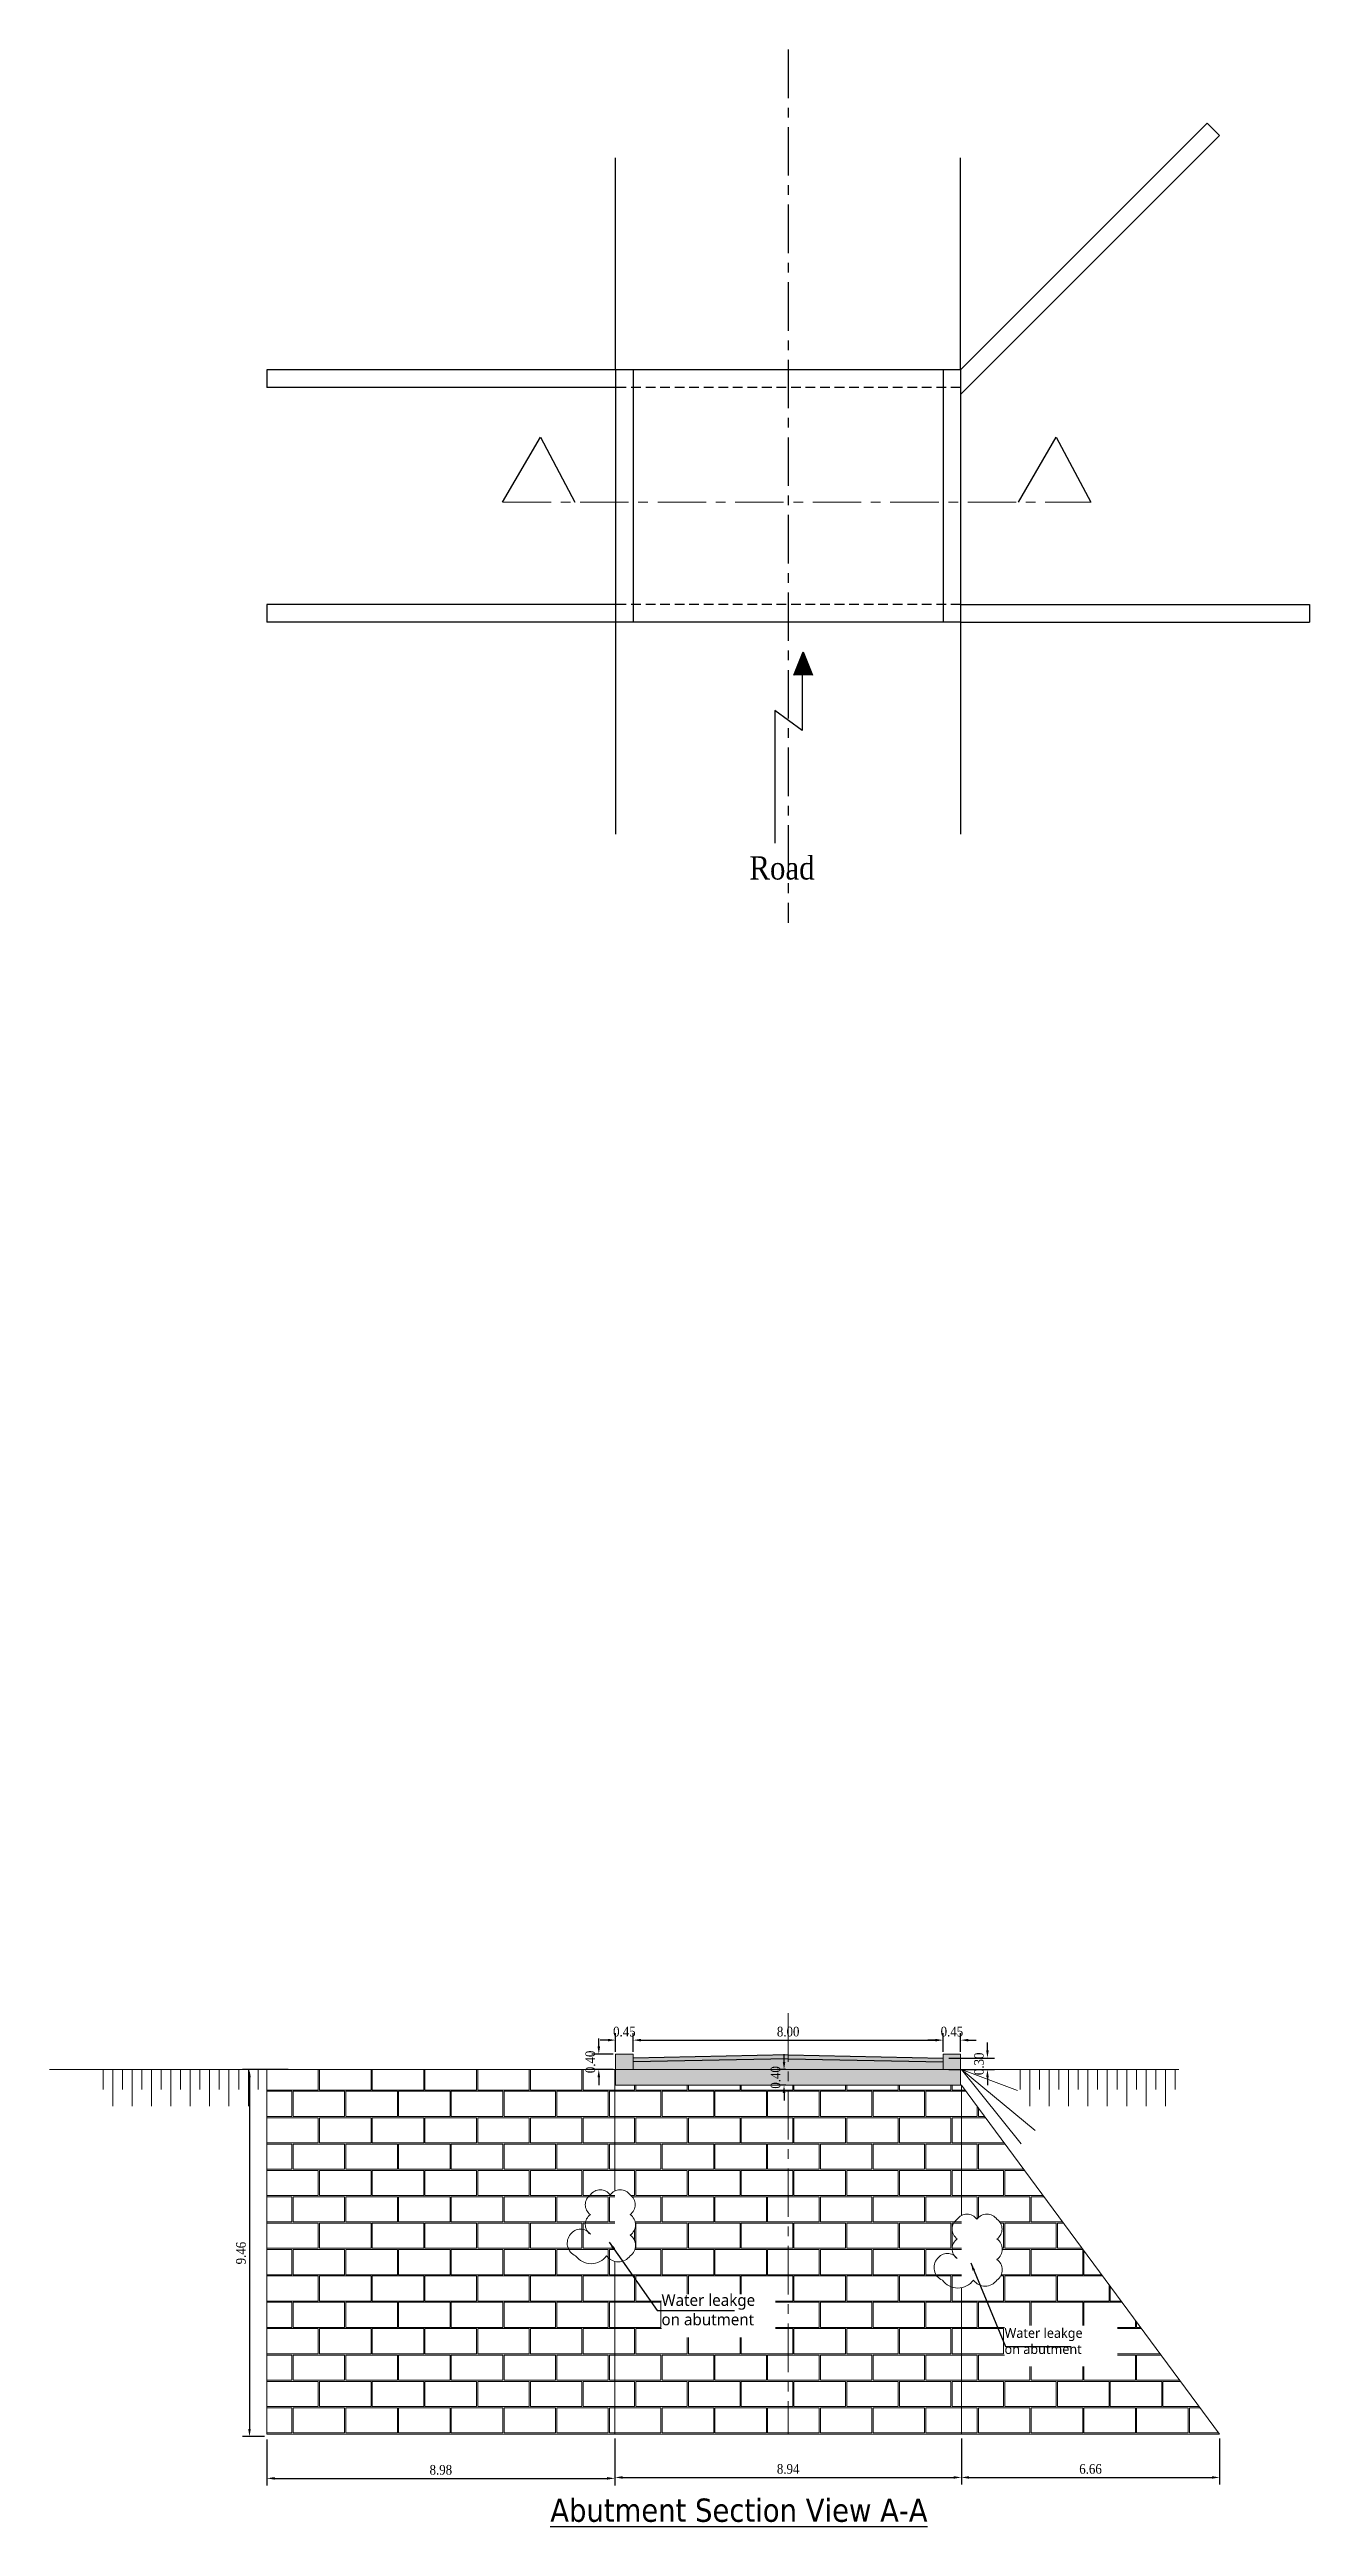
# Model space of a CAD drawing. Header units: inches. Extents: x -70 to 167, y 23 to 114.
# Drawn here: x 134.7 to 167.2, y 50.1 to 114 of the extents above; entities that cross this region are included whole.
import ezdxf

# ---------------------------------------------------------------- set-up
doc = ezdxf.new("R2010")
doc.units = ezdxf.units.IN
doc.header["$MEASUREMENT"] = 0
doc.linetypes.add('CENTER', pattern=[2, 1.25, -0.25, 0.25, -0.25])
doc.linetypes.add('HIDDEN', pattern=[0.375, 0.25, -0.125])
for name, color, linetype, lineweight in [('center line', 251, 'CENTER', 0), ('Damage', 6, 'Continuous', 15), ('dima', 7, 'Continuous', 0), ('hach', 251, 'Continuous', 0), ('text', 1, 'Continuous', 0), ('wall', 4, 'Continuous', 13)]:
    doc.layers.add(name, color=color, linetype=linetype, lineweight=lineweight)
doc.layers.add('SUBSTR', color=6, linetype='Continuous')
doc.layers.add('TEXT2', color=7, linetype='Continuous')
doc.styles.get("Standard").update_dxf_attribs({"font": 'GARA.TTF'})
doc.dimstyles.get("Standard").update_dxf_attribs({"dimtxt": 0.25, "dimasz": 0.2, "dimexe": 0.18, "dimexo": 0.0625, "dimgap": 0.09, "dimtad": 1, "dimzin": 0, "dimdsep": 46, "dimtxsty": 'Standard', "dimcen": 0.09, "dimclrd": 253, "dimclre": 21, "dimadec": 0, "dimazin": 0, "dimtfac": 1, "dimtix": 1, "dimtofl": 0, "dimtmove": 0, "dimatfit": 3, "dimfxl": 1, "dimfxlon": 1, "dimtolj": 1, "dimtzin": 0, "dimarcsym": 0})

msp = doc.modelspace()

# ---------------------------------------------------------------- texts
at = {"insert": (152.729483053184, 93.205893166093), "char_height": 0.6, "width": 2.455295946391516, "attachment_point": 1}
msp.add_mtext('Road', dxfattribs=at)
at = {"layer": 'text', "attachment_point": 1}
for insert, char_height, width in [((150.4627115646758, 56.12530337923044), 0.3, 2.654413203542163), ((159.3133313623058, 55.25119583315072), 0.25, 2.244255234426532)]:
    msp.add_mtext('{\\fSegoe UI|b0|i0|c0|p34;Water leakge on abutment}', dxfattribs=dict(at, insert=insert, char_height=char_height, width=width))
at = {"layer": 'TEXT2', "insert": (147.5931188274502, 50.85730449945052), "char_height": 0.6, "width": 10.53104390392349, "attachment_point": 1}
msp.add_mtext('{\\fTahoma|b0|i0|c0|p34;\\LAbutment Section View A-A}', dxfattribs=at)

# ---------------------------------------------------------------- blocks, each defined once
blk = doc.blocks.new('*D1')
at = {"layer": 'Defpoints', "color": 0}
for p in [(140.2801654134741, 52.51723065544648), (149.260165413474, 52.51723065544648), (149.260165413474, 51.37775138659868)]:
    blk.add_point(p, dxfattribs=at)
at = {"layer": 'dima', "color": 21, "lineweight": -2}
for p, q in [((140.2801654134741, 52.37775138659868), (140.2801654134741, 51.19775138659868)), ((149.260165413474, 52.37775138659868), (149.260165413474, 51.19775138659868))]:
    blk.add_line(p, q, dxfattribs=at)
at = {"layer": 'dima', "color": 253, "lineweight": -2}
blk.add_line((140.4801654134741, 51.37775138659868), (149.060165413474, 51.37775138659868), dxfattribs=at)
at = {"layer": 'dima', "color": 253}
for points in [[(140.4801654134741, 51.41108471993201), (140.4801654134741, 51.34441805326535), (140.2801654134741, 51.37775138659868)], [(149.060165413474, 51.41108471993201), (149.060165413474, 51.34441805326535), (149.260165413474, 51.37775138659868)]]:
    blk.add_solid(points, dxfattribs=at)
at = {"layer": 'dima', "color": 0, "insert": (144.770165413474, 51.59554364274165), "char_height": 0.25, "attachment_point": 5}
blk.add_mtext('\\A1;8.98', dxfattribs=at)
blk = doc.blocks.new('*D2')
at = {"layer": 'Defpoints', "color": 0}
for p in [(149.260165413474, 52.51723065544647), (158.200165413474, 52.51723065544647), (158.200165413474, 51.40135610419993)]:
    blk.add_point(p, dxfattribs=at)
at = {"layer": 'dima', "color": 21, "lineweight": -2}
for p, q in [((149.260165413474, 52.40135610419993), (149.260165413474, 51.22135610419993)), ((158.200165413474, 52.40135610419993), (158.200165413474, 51.22135610419993))]:
    blk.add_line(p, q, dxfattribs=at)
at = {"layer": 'dima', "color": 253, "lineweight": -2}
blk.add_line((149.460165413474, 51.40135610419993), (158.000165413474, 51.40135610419993), dxfattribs=at)
at = {"layer": 'dima', "color": 253}
for points in [[(149.460165413474, 51.43468943753327), (149.460165413474, 51.3680227708666), (149.260165413474, 51.40135610419993)], [(158.000165413474, 51.43468943753327), (158.000165413474, 51.3680227708666), (158.200165413474, 51.40135610419993)]]:
    blk.add_solid(points, dxfattribs=at)
at = {"layer": 'dima', "color": 0, "insert": (153.730165413474, 51.6191483603429), "char_height": 0.25, "attachment_point": 5}
blk.add_mtext('\\A1;8.94', dxfattribs=at)
blk = doc.blocks.new('*D3')
at = {"layer": 'Defpoints', "color": 0}
for p in [(158.200165413474, 52.51723065544647), (164.8623244956869, 52.51723065544647), (164.8623244956869, 51.40135610419992)]:
    blk.add_point(p, dxfattribs=at)
at = {"layer": 'dima', "color": 21, "lineweight": -2}
for p, q in [((158.200165413474, 52.40135610419992), (158.200165413474, 51.22135610419992)), ((164.8623244956869, 52.40135610419992), (164.8623244956869, 51.22135610419992))]:
    blk.add_line(p, q, dxfattribs=at)
at = {"layer": 'dima', "color": 253, "lineweight": -2}
blk.add_line((158.400165413474, 51.40135610419992), (164.6623244956869, 51.40135610419992), dxfattribs=at)
at = {"layer": 'dima', "color": 253}
for points in [[(158.400165413474, 51.43468943753325), (158.400165413474, 51.36802277086659), (158.200165413474, 51.40135610419992)], [(164.6623244956869, 51.43468943753325), (164.6623244956869, 51.36802277086659), (164.8623244956869, 51.40135610419992)]]:
    blk.add_solid(points, dxfattribs=at)
at = {"layer": 'dima', "color": 0, "insert": (161.5312449545804, 51.61905528513812), "char_height": 0.25, "attachment_point": 5}
blk.add_mtext('\\A1;6.66', dxfattribs=at)
blk = doc.blocks.new('*D4')
at = {"layer": 'Defpoints', "color": 0}
for p in [(149.7301654134741, 62.67800573076301), (149.280165413474, 62.31723065544647), (149.7301654134741, 62.31723065544647)]:
    blk.add_point(p, dxfattribs=at)
at = {"layer": 'dima', "color": 253, "lineweight": -2}
for p, q in [((149.080165413474, 62.67800573076301), (148.880165413474, 62.67800573076301)), ((149.930165413474, 62.67800573076301), (150.1301654134741, 62.67800573076301))]:
    blk.add_line(p, q, dxfattribs=at)
at = {"layer": 'dima', "color": 21, "lineweight": -2}
for p, q in [((149.280165413474, 62.37973065544647), (149.280165413474, 62.85800573076301)), ((149.7301654134741, 62.37973065544647), (149.7301654134741, 62.85800573076301))]:
    blk.add_line(p, q, dxfattribs=at)
at = {"layer": 'dima', "color": 253}
for points in [[(149.080165413474, 62.71133906409634), (149.080165413474, 62.64467239742968), (149.280165413474, 62.67800573076301)], [(149.930165413474, 62.71133906409634), (149.930165413474, 62.64467239742968), (149.7301654134741, 62.67800573076301)]]:
    blk.add_solid(points, dxfattribs=at)
at = {"layer": 'dima', "color": 0, "insert": (149.505165413474, 62.89607721252027), "char_height": 0.25, "attachment_point": 5}
blk.add_mtext('\\A1;0.45', dxfattribs=at)
blk = doc.blocks.new('*D5')
at = {"layer": 'Defpoints', "color": 0}
for p in [(157.730165413474, 62.67800573076301), (149.7301654134741, 62.31723065544647), (157.730165413474, 62.31723065544649)]:
    blk.add_point(p, dxfattribs=at)
at = {"layer": 'dima', "color": 21, "lineweight": -2}
for p, q in [((149.7301654134741, 62.37973065544647), (149.7301654134741, 62.85800573076301)), ((157.730165413474, 62.37973065544649), (157.730165413474, 62.85800573076301))]:
    blk.add_line(p, q, dxfattribs=at)
at = {"layer": 'dima', "color": 253, "lineweight": -2}
blk.add_line((149.930165413474, 62.67800573076301), (157.530165413474, 62.67800573076301), dxfattribs=at)
at = {"layer": 'dima', "color": 253}
for points in [[(149.930165413474, 62.71133906409634), (149.930165413474, 62.64467239742968), (149.7301654134741, 62.67800573076301)], [(157.530165413474, 62.71133906409634), (157.530165413474, 62.64467239742968), (157.730165413474, 62.67800573076301)]]:
    blk.add_solid(points, dxfattribs=at)
at = {"layer": 'dima', "color": 0, "insert": (153.730165413474, 62.89579798690598), "char_height": 0.25, "attachment_point": 5}
blk.add_mtext('\\A1;8.00', dxfattribs=at)
blk = doc.blocks.new('*D6')
at = {"color": 253, "lineweight": -2}
for p, q in [((157.530165413474, 62.67800573076301), (157.330165413474, 62.67800573076301)), ((158.380165413474, 62.67800573076301), (158.580165413474, 62.67800573076301))]:
    blk.add_line(p, q, dxfattribs=at)
at = {"color": 21, "lineweight": -2}
for p, q in [((157.730165413474, 62.37973065544649), (157.730165413474, 62.85800573076301)), ((158.180165413474, 62.37973065544647), (158.180165413474, 62.85800573076301))]:
    blk.add_line(p, q, dxfattribs=at)
at = {"color": 253}
for points in [[(157.530165413474, 62.71133906409634), (157.530165413474, 62.64467239742968), (157.730165413474, 62.67800573076301)], [(158.380165413474, 62.71133906409634), (158.380165413474, 62.64467239742968), (158.180165413474, 62.67800573076301)]]:
    blk.add_solid(points, dxfattribs=at)
at = {"layer": 'Defpoints', "color": 0}
for p in [(158.180165413474, 62.67800573076301), (157.730165413474, 62.31723065544649), (158.180165413474, 62.31723065544647)]:
    blk.add_point(p, dxfattribs=at)
at = {"color": 0, "insert": (157.955165413474, 62.89607721252027), "char_height": 0.25, "attachment_point": 5}
blk.add_mtext('\\A1;0.45', dxfattribs=at)
blk = doc.blocks.new('*D7')
at = {"layer": 'Defpoints', "color": 0}
for p in [(144.770165413474, 61.91723065544647), (139.8335259582669, 52.45473065544647), (140.280165413474, 52.45473065544647)]:
    blk.add_point(p, dxfattribs=at)
at = {"layer": 'dima', "color": 21, "lineweight": -2}
for p, q in [((140.8335259582669, 61.91723065544647), (139.6535259582669, 61.91723065544647)), ((140.217665413474, 52.45473065544647), (139.6535259582669, 52.45473065544647))]:
    blk.add_line(p, q, dxfattribs=at)
at = {"layer": 'dima', "color": 253, "lineweight": -2}
blk.add_line((139.8335259582669, 61.71723065544647), (139.8335259582669, 52.65473065544647), dxfattribs=at)
at = {"layer": 'dima', "color": 253}
for points in [[(139.8001926249336, 61.71723065544647), (139.8668592916003, 61.71723065544647), (139.8335259582669, 61.91723065544647)], [(139.8001926249336, 52.65473065544647), (139.8668592916003, 52.65473065544647), (139.8335259582669, 52.45473065544647)]]:
    blk.add_solid(points, dxfattribs=at)
at = {"layer": 'dima', "color": 0, "insert": (139.615733702124, 57.18598065544649), "char_height": 0.25, "attachment_point": 5, "rotation": 90}
blk.add_mtext('\\A1;9.46', dxfattribs=at)
blk = doc.blocks.new('*D8')
at = {"color": 253, "lineweight": -2}
for p, q in [((153.6242079732199, 62.11723065544648), (153.6242079732199, 62.31723065544647)), ((153.6242079732199, 61.31723065544647), (153.6242079732199, 61.11723065544648))]:
    blk.add_line(p, q, dxfattribs=at)
at = {"color": 21, "lineweight": -2}
for p, q in [((153.667665413474, 61.91723065544647), (153.4442079732199, 61.91723065544647)), ((153.667665413474, 61.51723065544648), (153.4442079732199, 61.51723065544648))]:
    blk.add_line(p, q, dxfattribs=at)
at = {"color": 253}
for points in [[(153.5908746398866, 62.11723065544648), (153.6575413065532, 62.11723065544648), (153.6242079732199, 61.91723065544647)], [(153.5908746398866, 61.31723065544647), (153.6575413065532, 61.31723065544647), (153.6242079732199, 61.51723065544648)]]:
    blk.add_solid(points, dxfattribs=at)
at = {"layer": 'Defpoints', "color": 0}
for p in [(153.6242079732199, 61.51723065544648), (153.730165413474, 61.91723065544647), (153.730165413474, 61.51723065544648)]:
    blk.add_point(p, dxfattribs=at)
at = {"color": 0, "insert": (153.4064157170769, 61.71723065544651), "char_height": 0.25, "attachment_point": 5, "rotation": 90}
blk.add_mtext('\\A1;0.40', dxfattribs=at)
blk = doc.blocks.new('*D9')
at = {"layer": 'Defpoints', "color": 0}
for p in [(149.280165413474, 62.31723065544647), (148.8455072816056, 61.91723065544647), (149.280165413474, 61.91723065544647)]:
    blk.add_point(p, dxfattribs=at)
at = {"layer": 'dima', "color": 253, "lineweight": -2}
for p, q in [((148.8455072816056, 62.51723065544647), (148.8455072816056, 62.71723065544646)), ((148.8455072816056, 61.71723065544647), (148.8455072816056, 61.51723065544648))]:
    blk.add_line(p, q, dxfattribs=at)
at = {"layer": 'dima', "color": 21, "lineweight": -2}
for p, q in [((149.217665413474, 62.31723065544647), (148.6655072816056, 62.31723065544647)), ((149.217665413474, 61.91723065544647), (148.6655072816056, 61.91723065544647))]:
    blk.add_line(p, q, dxfattribs=at)
at = {"layer": 'dima', "color": 253}
for points in [[(148.8121739482723, 62.51723065544647), (148.8788406149389, 62.51723065544647), (148.8455072816056, 62.31723065544647)], [(148.8121739482723, 61.71723065544647), (148.8788406149389, 61.71723065544647), (148.8455072816056, 61.91723065544647)]]:
    blk.add_solid(points, dxfattribs=at)
at = {"layer": 'dima', "color": 0, "insert": (148.6277150254626, 62.1172306554465), "char_height": 0.25, "attachment_point": 5, "rotation": 90}
blk.add_mtext('\\A1;0.40', dxfattribs=at)
blk = doc.blocks.new('*D10')
at = {"color": 253, "lineweight": -2}
for p, q in [((158.8725742973999, 62.41721066144448), (158.8725742973999, 62.61721066144447)), ((158.8725742973999, 61.71723065544647), (158.8725742973999, 61.51723065544648))]:
    blk.add_line(p, q, dxfattribs=at)
at = {"color": 21, "lineweight": -2}
for p, q in [((157.8725742973999, 62.21721066144448), (159.0525742973999, 62.21721066144448)), ((157.8725742973999, 61.91723065544647), (159.0525742973999, 61.91723065544647))]:
    blk.add_line(p, q, dxfattribs=at)
at = {"color": 253}
for points in [[(158.8392409640665, 62.41721066144448), (158.9059076307332, 62.41721066144448), (158.8725742973999, 62.21721066144448)], [(158.8392409640665, 61.71723065544647), (158.9059076307332, 61.71723065544647), (158.8725742973999, 61.91723065544647)]]:
    blk.add_solid(points, dxfattribs=at)
at = {"layer": 'Defpoints', "color": 0}
for p in [(157.7301654134739, 62.21721066144448), (157.7301654134739, 61.91723065544647), (158.8725742973999, 61.91723065544647)]:
    blk.add_point(p, dxfattribs=at)
at = {"color": 0, "insert": (158.6547820412569, 62.0672206584455), "char_height": 0.25, "attachment_point": 5, "rotation": 90}
blk.add_mtext('\\A1;0.30', dxfattribs=at)

# ---------------------------------------------------------------- dimensions: what is measured, and where the dimension line sits
dim = msp.add_linear_dim(base=(158.180165413474, 62.67800573076301), p1=(157.730165413474, 62.31723065544649), p2=(158.180165413474, 62.31723065544647), dimstyle='Standard', override={"dimtmove": 1})
dim.commit()
dim.dimension.update_dxf_attribs({"geometry": '*D6', "text_midpoint": (157.955165413474, 62.89607721252027)})
for base, p1, p2, picture, middle in [((158.8725742973999, 61.91723065544647), (157.7301654134739, 62.21721066144448), (157.7301654134739, 61.91723065544647), '*D10', (158.6547820412569, 62.0672206584455)), ((153.6242079732199, 61.51723065544648), (153.730165413474, 61.91723065544647), (153.730165413474, 61.51723065544648), '*D8', (153.4064157170769, 61.71723065544651))]:
    dim = msp.add_linear_dim(base=base, p1=p1, p2=p2, angle=90, dimstyle='Standard')
    dim.commit()
    dim.dimension.update_dxf_attribs({"geometry": picture, "text_midpoint": middle})
at = {"layer": 'dima'}
for base, p1, p2, picture, middle in [((148.8455072816056, 61.91723065544647), (149.280165413474, 62.31723065544647), (149.280165413474, 61.91723065544647), '*D9', (148.6277150254626, 62.1172306554465)), ((139.8335259582669, 52.45473065544647), (144.770165413474, 61.91723065544647), (140.280165413474, 52.45473065544647), '*D7', (139.615733702124, 57.18598065544649))]:
    dim = msp.add_linear_dim(base=base, p1=p1, p2=p2, angle=90, dimstyle='Standard', dxfattribs=at)
    dim.commit()
    dim.dimension.update_dxf_attribs({"geometry": picture, "text_midpoint": middle})
for base, p1, p2, picture, middle in [((149.7301654134741, 62.67800573076301), (149.280165413474, 62.31723065544647), (149.7301654134741, 62.31723065544647), '*D4', (149.505165413474, 62.89607721252027)), ((157.730165413474, 62.67800573076301), (149.7301654134741, 62.31723065544647), (157.730165413474, 62.31723065544649), '*D5', (153.730165413474, 62.89579798690598)), ((149.260165413474, 51.37775138659868), (140.2801654134741, 52.51723065544648), (149.260165413474, 52.51723065544648), '*D1', (144.770165413474, 51.59554364274165)), ((158.200165413474, 51.40135610419993), (149.260165413474, 52.51723065544647), (158.200165413474, 52.51723065544647), '*D2', (153.730165413474, 51.6191483603429)), ((164.8623244956869, 51.40135610419992), (158.200165413474, 52.51723065544647), (164.8623244956869, 52.51723065544647), '*D3', (161.5312449545804, 51.61905528513812))]:
    dim = msp.add_linear_dim(base=base, p1=p1, p2=p2, dimstyle='Standard', dxfattribs=at)
    dim.commit()
    dim.dimension.update_dxf_attribs({"geometry": picture, "text_midpoint": middle})

# ---------------------------------------------------------------- hatches: boundary and pattern name
h = msp.add_hatch()
h.set_pattern_fill('AR-SAND', color=256, scale=0.095, style=0)
h.set_pattern_definition([(37.50000000000001, (149.280165413474, 61.91723065544647), (-0.005984369020412775, 0.1830482580562501), [0, -0.1444, 0, -0.1615, 0, -0.154375]), (7.499999999999999, (149.280165413474, 61.91723065544647), (0.1681287870004341, 0.2681038761968254), [0, -0.0779, 0, -0.13015, 0, -0.049875]), (327.5, (149.163315413474, 61.91723065544647), (0.2958434768663921, 0.0005376100860116273), [0, -0.0475, 0, -0.171, 0, -0.22325]), (317.5, (149.163315413474, 61.91723065544647), (0.2855820274343678, 0.08337917866875368), [0, -0.02375, 0, -0.1121, 0, -0.12825])])
h.paths.add_polyline_path([(149.730165413474, 61.91723065544648), (149.7301654134741, 62.31723065544648), (149.280165413474, 62.31723065544646), (149.280165413474, 61.91723065544647)])
h.paths.add_polyline_path([(158.180165413474, 62.31723065544647), (157.730165413474, 62.31723065544649), (157.730165413474, 61.91723065544647), (158.180165413474, 61.91723065544647)])
h = msp.add_hatch(color=256)
h.set_gradient(color1=(0, 0, 255), one_color=1, tint=1)
h.paths.add_polyline_path([(153.730165413474, 62.1971906634441), (153.730165413474, 62.2972106614445), (149.730165413474, 62.21721066144448), (149.730165413474, 62.11719066344407)])
h.paths.add_polyline_path([(157.730165413474, 62.11719066344408), (157.730165413474, 62.21721066144448), (153.7301654134741, 62.29721066144448), (153.730165413474, 62.1971906634441)])
at = {"layer": 'hach'}
h = msp.add_hatch(dxfattribs=at)
h.set_pattern_fill('AR-SAND', color=256, scale=0.095, style=0)
h.set_pattern_definition([(37.50000000000001, (149.730165413474, 61.91723065544647), (-0.005984369020412775, 0.1830482580562501), [0, -0.1444, 0, -0.1615, 0, -0.154375]), (7.499999999999999, (149.730165413474, 61.91723065544647), (0.1681287870004341, 0.2681038761968254), [0, -0.0779, 0, -0.13015, 0, -0.049875]), (327.5, (149.613315413474, 61.91723065544647), (0.2958434768663921, 0.0005376100860116273), [0, -0.0475, 0, -0.171, 0, -0.22325]), (317.5, (149.613315413474, 61.91723065544647), (0.2855820274343678, 0.08337917866875368), [0, -0.02375, 0, -0.1121, 0, -0.12825])])
h.paths.add_polyline_path([(153.730165413474, 61.91723065544648), (153.730165413474, 62.19719066344408), (149.730165413474, 62.11719066344408), (149.730165413474, 61.91723065544647)])
h.paths.add_polyline_path([(153.7301654134741, 62.19719066344408), (153.7301654134741, 61.91723065544648), (157.730165413474, 61.91723065544647), (157.730165413474, 62.11719066344407)])
h = msp.add_hatch(dxfattribs=at)
h.set_pattern_fill('AR-B816C', color=256, scale=0.085, style=0)
h.set_pattern_definition([(0, (140.280165413474, 52.51723065544647), (0.68, 0.68), [1.328125, -0.031875]), (0, (139.600165413474, 52.54910565544647), (0.68, 0.68), [1.328125, -0.031875]), (90, (140.280165413474, 52.51723065544647), (-0.6799999999999999, 0.68), [-0.711875, 0.6481250000000001]), (90, (140.248290413474, 52.51723065544647), (-0.6799999999999999, 0.68), [-0.711875, 0.6481250000000001])])
h.paths.add_polyline_path([(149.260165413474, 61.51723065544648), (149.260165413474, 61.91723065544646), (140.280165413474, 61.91723065544647), (140.280165413474, 52.51723065544648), (149.260165413474, 52.51723065544647)])
h.paths.add_polyline_path([(158.200165413474, 61.51723065544647), (153.730165413474, 61.51723065544646), (153.730165413474, 52.51723065544647), (158.200165413474, 52.51723065544647)])
edge = h.paths.add_edge_path()
edge.add_arc((149.3504373995563, 57.33115382978076), 0.3711497175488985, 255.9231828901165, 324.9999999502522)
edge.add_arc((149.4683939584979, 57.38400872529468), 0.3244057438866402, 305.0000000497455, 414.9999999502545)
edge.add_arc((149.4691093630843, 57.91446227790701), 0.3231584740544052, 305.0000000497452, 414.9999999502549)
edge.add_arc((149.4766039584918, 58.43319073541441), 0.3100920457230258, 305.0000000497459, 414.9999999502545)
edge.add_arc((149.3954683070687, 58.50585151677429), 0.316177129915429, 35.00000004974827, 115.3365077843582)
edge.add_line((149.260165413474, 58.79161558811014), (149.260165413474, 61.51723065544648))
edge.add_line((149.260165413474, 61.51723065544648), (153.730165413474, 61.51723065544648))
edge.add_line((153.730165413474, 61.51723065544648), (153.730165413474, 52.51723065544647))
edge.add_line((153.730165413474, 52.51723065544647), (149.260165413474, 52.51723065544648))
edge.add_line((149.260165413474, 52.51723065544648), (149.260165413474, 56.97114955013205))
h.paths.add_polyline_path([(153.403012079717, 56.12530337923044), (153.403012079717, 55.01045328662234), (150.4627115646758, 55.01045328662234), (150.4627115646758, 56.12530337923044)])
edge = h.paths.add_edge_path()
edge.add_line((164.8623244956869, 52.51723065544648), (158.200165413474, 61.51723065544649))
edge.add_line((158.200165413474, 61.51723065544649), (158.200165413474, 58.1562612908299))
edge.add_arc((158.3448856174258, 57.88163273933431), 0.310426768704661, 35.00000004974828, 117.7877540224986, ccw=False)
edge.add_arc((158.8581694816278, 57.87833446763924), 0.3161771299154014, 35.000000049742994, 144.9999999502519, ccw=False)
edge.add_arc((158.9393051330509, 57.80567368627933), 0.3100920457230171, -54.9999999502557, 54.999999950255585, ccw=False)
edge.add_arc((158.9318105376434, 57.28694522877194), 0.3231584740544052, -54.9999999502549, 54.9999999502549, ccw=False)
edge.add_arc((158.931095133057, 56.75649167615961), 0.3244057438866402, -54.999999950254505, 54.999999950254505, ccw=False)
edge.add_arc((158.8131385741154, 56.7036367806457), 0.3711497175489098, 215.0000000497452, 324.99999995025473, ccw=False)
edge.add_arc((158.1100739026548, 56.7701624991443), 0.4871337681478839, 280.6577529820514, 324.9999999502552, ccw=False)
edge.add_line((158.200165413474, 56.2914320658645), (158.200165413474, 52.51723065544648))
edge.add_line((158.200165413474, 52.51723065544648), (164.8623244956869, 52.51723065544648))
h.paths.add_polyline_path([(162.2294316505722, 55.31513858651619), (162.2294316505722, 54.26186874235844), (159.3133313623058, 54.26186874235844), (159.3133313623058, 55.31513858651618)])
h = msp.add_hatch(dxfattribs=at)
h.set_pattern_fill('AR-CONC', color=256, scale=0.045, style=0)
h.set_pattern_definition([(50, (149.280165413474, 61.51723065544648), (0.3227670821703391, -0.0282384607421678), [0.03375, -0.37125]), (355, (149.280165413474, 61.51723065544648), (-0.06243810012585, 0.3384864601650053), [0.027, -0.297]), (100.4514, (149.307062669474, 61.51487745244648), (0.2603292217713097, 0.3102477939274291), [0.0286830855, -0.3155139504]), (46.18420000000001, (149.280165413474, 61.60723065544648), (0.48025847188154, -0.07448355644805814), [0.050625, -0.556875]), (96.6356, (149.320186948724, 61.60102366729647), (0.4205982174969165, 0.4383530419051987), [0.0430246296, -0.47327085]), (351.1842, (149.280165413474, 61.60723065544648), (0.4205978753101322, 0.438353370416396), [0.0405, -0.4455]), (21, (149.325165413474, 61.58473065544648), (0.2686081734533077, -0.1811785007994025), [0.03375, -0.37125]), (326.0000000000001, (149.325165413474, 61.58473065544648), (0.1094918993647118, 0.3263175202710838), [0.027, -0.297]), (71.4514, (149.347549418324, 61.56963243274647), (0.3781001828616705, 0.1451387235194786), [0.0286830855, -0.3155139504]), (37.50000000000001, (149.280165413474, 61.51723065544648), (0.005471934892780801, 0.1498022342240902), [0, -0.2934, 0, -0.3015, 0, -0.298125]), (7.499999999999999, (149.280165413474, 61.51723065544648), (0.1183812918489669, 0.1774852703470621), [0, -0.1719, 0, -0.28665, 0, -0.113625]), (327.5, (149.179815413474, 61.51723065544648), (0.2402200962775841, -0.01014969228047091), [0, -0.1125, 0, -0.351, 0, -0.4657499999999999]), (317.5, (149.134815413474, 61.51723065544648), (0.2624337762040738, 0.04504724204954293), [0, -0.14625, 0, -0.2331, 0, -0.33075])])
h.paths.add_polyline_path([(158.180165413474, 61.51723065544648), (158.180165413474, 61.91723065544647), (153.730165413474, 61.91723065544647), (153.730165413474, 61.51723065544648)])
h.paths.add_polyline_path([(149.280165413474, 61.91723065544648), (149.280165413474, 61.51723065544648), (153.7301654134741, 61.51723065544648), (153.7301654134741, 61.91723065544647)])
at = {"layer": 'text'}
h = msp.add_hatch(color=256, dxfattribs=at)
h.set_gradient(color1=(0, 0, 255), one_color=1, tint=1)
h.paths.add_polyline_path([(154.1151206112592, 98.48111157185002), (153.8760694696339, 97.87327153490293), (154.3586799425161, 97.87401501595707)])

# ---------------------------------------------------------------- linework, layer by layer
at = {"linetype": 'CENTER'}
msp.add_line((153.730165413474, 114.008670659792), (153.730165413474, 91.48645908233226), dxfattribs=at)
for p, q in [((158.180165413474, 105.7461545930286), (164.5441264441529, 112.1101156237075)), ((158.180165413474, 105.1097584899607), (164.8623244956869, 111.7919175721736)), ((164.5441264441529, 112.1101156237075), (164.8623244956869, 111.7919175721736)), ((149.280165413474, 105.7461545930286), (149.280165413474, 111.2197694467657)), ((158.180165413474, 105.7461545930286), (158.180165413474, 111.2197694467657)), ((149.280165413474, 105.7461545930286), (140.280165413474, 105.7461545930286)), ((140.280165413474, 105.7461545930286), (140.280165413474, 105.2961545930286)), ((158.180165413474, 105.7461545930286), (149.280165413474, 105.7461545930286)), ((149.280165413474, 105.7461545930286), (149.280165413474, 99.24615459302862)), ((149.730165413474, 105.7461545930286), (149.730165413474, 99.24615459302862)), ((157.730165413474, 105.7461545930286), (157.730165413474, 99.24615459302862)), ((158.180165413474, 105.7461545930286), (158.180165413474, 99.24615459302862)), ((149.280165413474, 105.2961545930286), (140.280165413474, 105.2961545930286)), ((146.3644055930629, 102.3326773043291), (147.3394068537231, 104.0092225025034)), ((147.3394068537231, 104.0092225025034), (148.2296863886087, 102.3326773043291)), ((159.6728837384985, 102.3326773043291), (160.6478849991587, 104.0092225025034)), ((160.6478849991587, 104.0092225025034), (161.5381645340443, 102.3326773043291)), ((149.280165413474, 99.69615459302864), (140.280165413474, 99.69615459302864)), ((140.280165413474, 99.69615459302864), (140.280165413474, 99.24615459302862)), ((158.180165413474, 99.69615459302864), (167.180165413474, 99.69615459302861)), ((167.180165413474, 99.69615459302861), (167.180165413474, 99.24615459302859)), ((149.280165413474, 99.24615459302862), (140.280165413474, 99.24615459302862)), ((158.180165413474, 99.24615459302862), (149.280165413474, 99.24615459302862)), ((149.280165413474, 99.24615459302865), (149.280165413474, 93.77253973929157)), ((158.180165413474, 99.24615459302862), (167.180165413474, 99.24615459302859)), ((158.180165413474, 99.24615459302862), (158.180165413474, 93.77253973929157)), ((153.7301654134739, 62.29721066144449), (149.7301654134739, 62.21721066144448)), ((153.730165413474, 62.19719066344409), (149.730165413474, 62.11719066344408)), ((153.7301654134739, 62.29721066144449), (157.7301654134739, 62.21721066144448)), ((153.730165413474, 62.19719066344409), (157.730165413474, 62.11719066344408))]:
    msp.add_line(p, q)
at = {"linetype": 'HIDDEN'}
for p, q in [((158.180165413474, 105.2961545930286), (149.280165413474, 105.2961545930286)), ((158.180165413474, 99.69615459302864), (149.280165413474, 99.69615459302864))]:
    msp.add_line(p, q, dxfattribs=at)
at = {"layer": 'center line', "color": 5, "linetype": 'CENTER'}
msp.add_line((146.3644055930629, 102.3326773043291), (161.5381645340443, 102.3326773043291), dxfattribs=at)
at = {"layer": 'center line', "linetype": 'CENTER'}
msp.add_line((153.730165413474, 63.36986125113683), (153.730165413474, 52.51723065544648), dxfattribs=at)
at = {"layer": 'Damage'}
for points in [[(148.2483361063177, 57.1182710971724, 0.52056705), (149.0464093498736, 57.1182710971724, 0.52056705), (149.6544654492389, 57.1182710971724, 0.52056705), (149.6544654492389, 57.64974635341696, 0.52056705), (149.6544654492389, 58.17917820239705, 0.52056705), (149.6544654492389, 58.68720326843174, 0.52056705), (149.1364711648985, 58.68720326843174, 0.52056705), (148.6278977208348, 58.68720326843174, 0.52056705), (148.6278977208348, 58.17917820239705, 0.52056705), (148.6278977208348, 57.67115313636236, 0.52056705), (148.1193248394782, 57.67115313636236, 0.52056705)], [(157.7110372808768, 56.49075404803733, 0.52056705), (158.5091105244327, 56.49075404803733, 0.52056705), (159.117166623798, 56.49075404803733, 0.52056705), (159.117166623798, 57.02222930428189, 0.52056705), (159.117166623798, 57.55166115326199, 0.52056705), (159.117166623798, 58.05968621929668, 0.52056705), (158.5991723394577, 58.05968621929668, 0.52056705), (158.090598895394, 58.05968621929668, 0.52056705), (158.090598895394, 57.55166115326199, 0.52056705), (158.090598895394, 57.0436360872273, 0.52056705), (157.5820260140374, 57.0436360872273, 0.52056705)]]:
    msp.add_lwpolyline(points, format="xyb", close=True, dxfattribs=at)
at = {"layer": 'hach'}
for p, q in [((140.280165413474, 61.91723065544645), (134.6744042648291, 61.91723065544645)), ((136.0545379809541, 61.91723065544643), (136.0545379809541, 61.40666735362164)), ((136.3045379809541, 61.91723065544643), (136.3045379809541, 60.97587780981292)), ((136.5545379809541, 61.91723065544643), (136.5545379809541, 61.40666735362164)), ((136.8045379809541, 61.91723065544643), (136.8045379809541, 60.97587780981292)), ((137.0545379809541, 61.91723065544643), (137.0545379809541, 61.40666735362164)), ((137.3045379809541, 61.91723065544643), (137.3045379809541, 60.97587780981292)), ((137.5545379809541, 61.91723065544643), (137.5545379809541, 61.40666735362164)), ((137.8045379809541, 61.91723065544643), (137.8045379809541, 60.97587780981292)), ((138.0545379809541, 61.91723065544643), (138.0545379809541, 61.40666735362164)), ((138.3045379809541, 61.91723065544643), (138.3045379809541, 60.97587780981292)), ((138.5545379809541, 61.91723065544643), (138.5545379809541, 61.40666735362164)), ((138.8045379809541, 61.91723065544643), (138.8045379809541, 60.97587780981292)), ((139.0545379809541, 61.91723065544643), (139.0545379809541, 61.40666735362164)), ((139.3045379809541, 61.91723065544643), (139.3045379809541, 60.97587780981292)), ((139.5545379809541, 61.91723065544643), (139.5545379809541, 61.40666735362164)), ((139.8045379809541, 61.91723065544643), (139.8045379809541, 60.97587780981292)), ((140.0545379809541, 61.91723065544643), (140.0545379809541, 61.40666735362164)), ((158.200165413474, 61.91723065544649), (163.8059265621189, 61.91723065544649)), ((158.200165413474, 61.91723065544647), (160.1006057564038, 60.34583581683694)), ((158.200165413474, 61.91723065544647), (159.7414566567683, 60.00532697633167)), ((158.200165413474, 61.91723065544648), (159.6446132647103, 61.3790167083917)), ((159.7147379403217, 61.91723065544649), (159.7147379403217, 61.4066673536217)), ((159.9647379403217, 61.91723065544649), (159.9647379403217, 60.97587780981298)), ((160.2147379403217, 61.91723065544649), (160.2147379403217, 61.4066673536217)), ((160.4647379403217, 61.91723065544649), (160.4647379403217, 60.97587780981298)), ((160.7147379403217, 61.91723065544649), (160.7147379403217, 61.4066673536217)), ((160.9647379403217, 61.91723065544649), (160.9647379403217, 60.97587780981298)), ((161.2147379403217, 61.91723065544649), (161.2147379403217, 61.4066673536217)), ((161.4647379403217, 61.91723065544649), (161.4647379403217, 60.97587780981298)), ((161.7147379403217, 61.91723065544649), (161.7147379403217, 61.4066673536217)), ((161.9647379403217, 61.91723065544649), (161.9647379403217, 60.97587780981298)), ((162.2147379403217, 61.91723065544649), (162.2147379403217, 61.4066673536217)), ((162.4647379403217, 61.91723065544649), (162.4647379403217, 60.97587780981298)), ((162.7147379403217, 61.91723065544649), (162.7147379403217, 61.4066673536217)), ((162.9647379403217, 61.91723065544649), (162.9647379403217, 60.97587780981298)), ((163.2147379403217, 61.91723065544649), (163.2147379403217, 61.4066673536217)), ((163.4647379403217, 61.91723065544649), (163.4647379403217, 60.97587780981298)), ((163.7147379403217, 61.91723065544649), (163.7147379403217, 61.4066673536217))]:
    msp.add_line(p, q, dxfattribs=at)
at = {"layer": 'SUBSTR', "color": 4, "linetype": 'Continuous', "ltscale": 10}
for p, q in [((153.8760694696339, 97.87327153490293), (154.1151206112916, 98.48111157193244)), ((154.1151206112261, 98.48111157193244), (154.3586799425161, 97.87401501595713))]:
    msp.add_line(p, q, dxfattribs=at)
at = {"layer": 'SUBSTR', "color": 4, "linetype": 'Continuous'}
for p, q in [((154.0900318308086, 98.07707788508179), (154.0925399790904, 96.44898186729944)), ((154.0925399790904, 96.44898186729944), (153.3852477116562, 96.96825091545998)), ((153.3852477116562, 96.96825091545998), (153.3852477116562, 93.54418544984736))]:
    msp.add_line(p, q, dxfattribs=at)
at = {"layer": 'wall'}
for p, q in [((149.280165413474, 62.31723065544647), (149.280165413474, 61.51723065544648)), ((149.280165413474, 62.31723065544647), (149.7301654134741, 62.31723065544647)), ((149.730165413474, 62.31723065544648), (149.730165413474, 61.91723065544647)), ((157.730165413474, 62.31723065544649), (158.180165413474, 62.31723065544647)), ((157.730165413474, 62.3172306554466), (157.730165413474, 61.91723065544647)), ((158.180165413474, 62.31723065544647), (158.180165413474, 61.51723065544648)), ((140.280165413474, 61.91723065544647), (149.260165413474, 61.91723065544647)), ((140.280165413474, 61.91723065544647), (140.280165413474, 52.51723065544648)), ((149.260165413474, 61.91723065544647), (149.260165413474, 61.51723065544648)), ((149.260165413474, 61.51723065544648), (158.200165413474, 61.51723065544648)), ((149.260165413474, 61.51723065544648), (149.260165413474, 58.79161558811014)), ((149.280165413474, 61.91723065544647), (158.200165413474, 61.91723065544647)), ((158.200165413474, 61.51723065544648), (158.200165413474, 58.1562612908299)), ((158.200165413474, 61.51723065544648), (164.8623244956869, 52.51723065544648)), ((149.260165413474, 56.97114955013204), (149.260165413474, 52.51723065544648)), ((158.200165413474, 56.2914320658645), (158.200165413474, 52.51723065544647)), ((140.280165413474, 52.51723065544648), (164.8623244956869, 52.51723065544647))]:
    msp.add_line(p, q, dxfattribs=at)

msp.set_redraw_order([(e.dxf.handle, doc.entitydb.next_handle()) for e in msp.query("TEXT MTEXT ATTDEF DIMENSION ARC_DIMENSION")])  # texts and dimensions are drawn at this point

# ---------------------------------------------------------------- leaders
for points in [[(149.1133427825632, 57.47054636236055), (150.3513943637782, 55.70441272888229), (152.3474634548095, 55.70441272888229)], [(158.4420421218318, 56.93127841397279), (159.3390510695037, 54.7804389575295), (161.032610012934, 54.7804389575295)]]:
    msp.add_leader(points, dimstyle='Standard', override={"dimgap": 0.09, "dimtad": 0})

doc.saveas('drawing.dxf')
